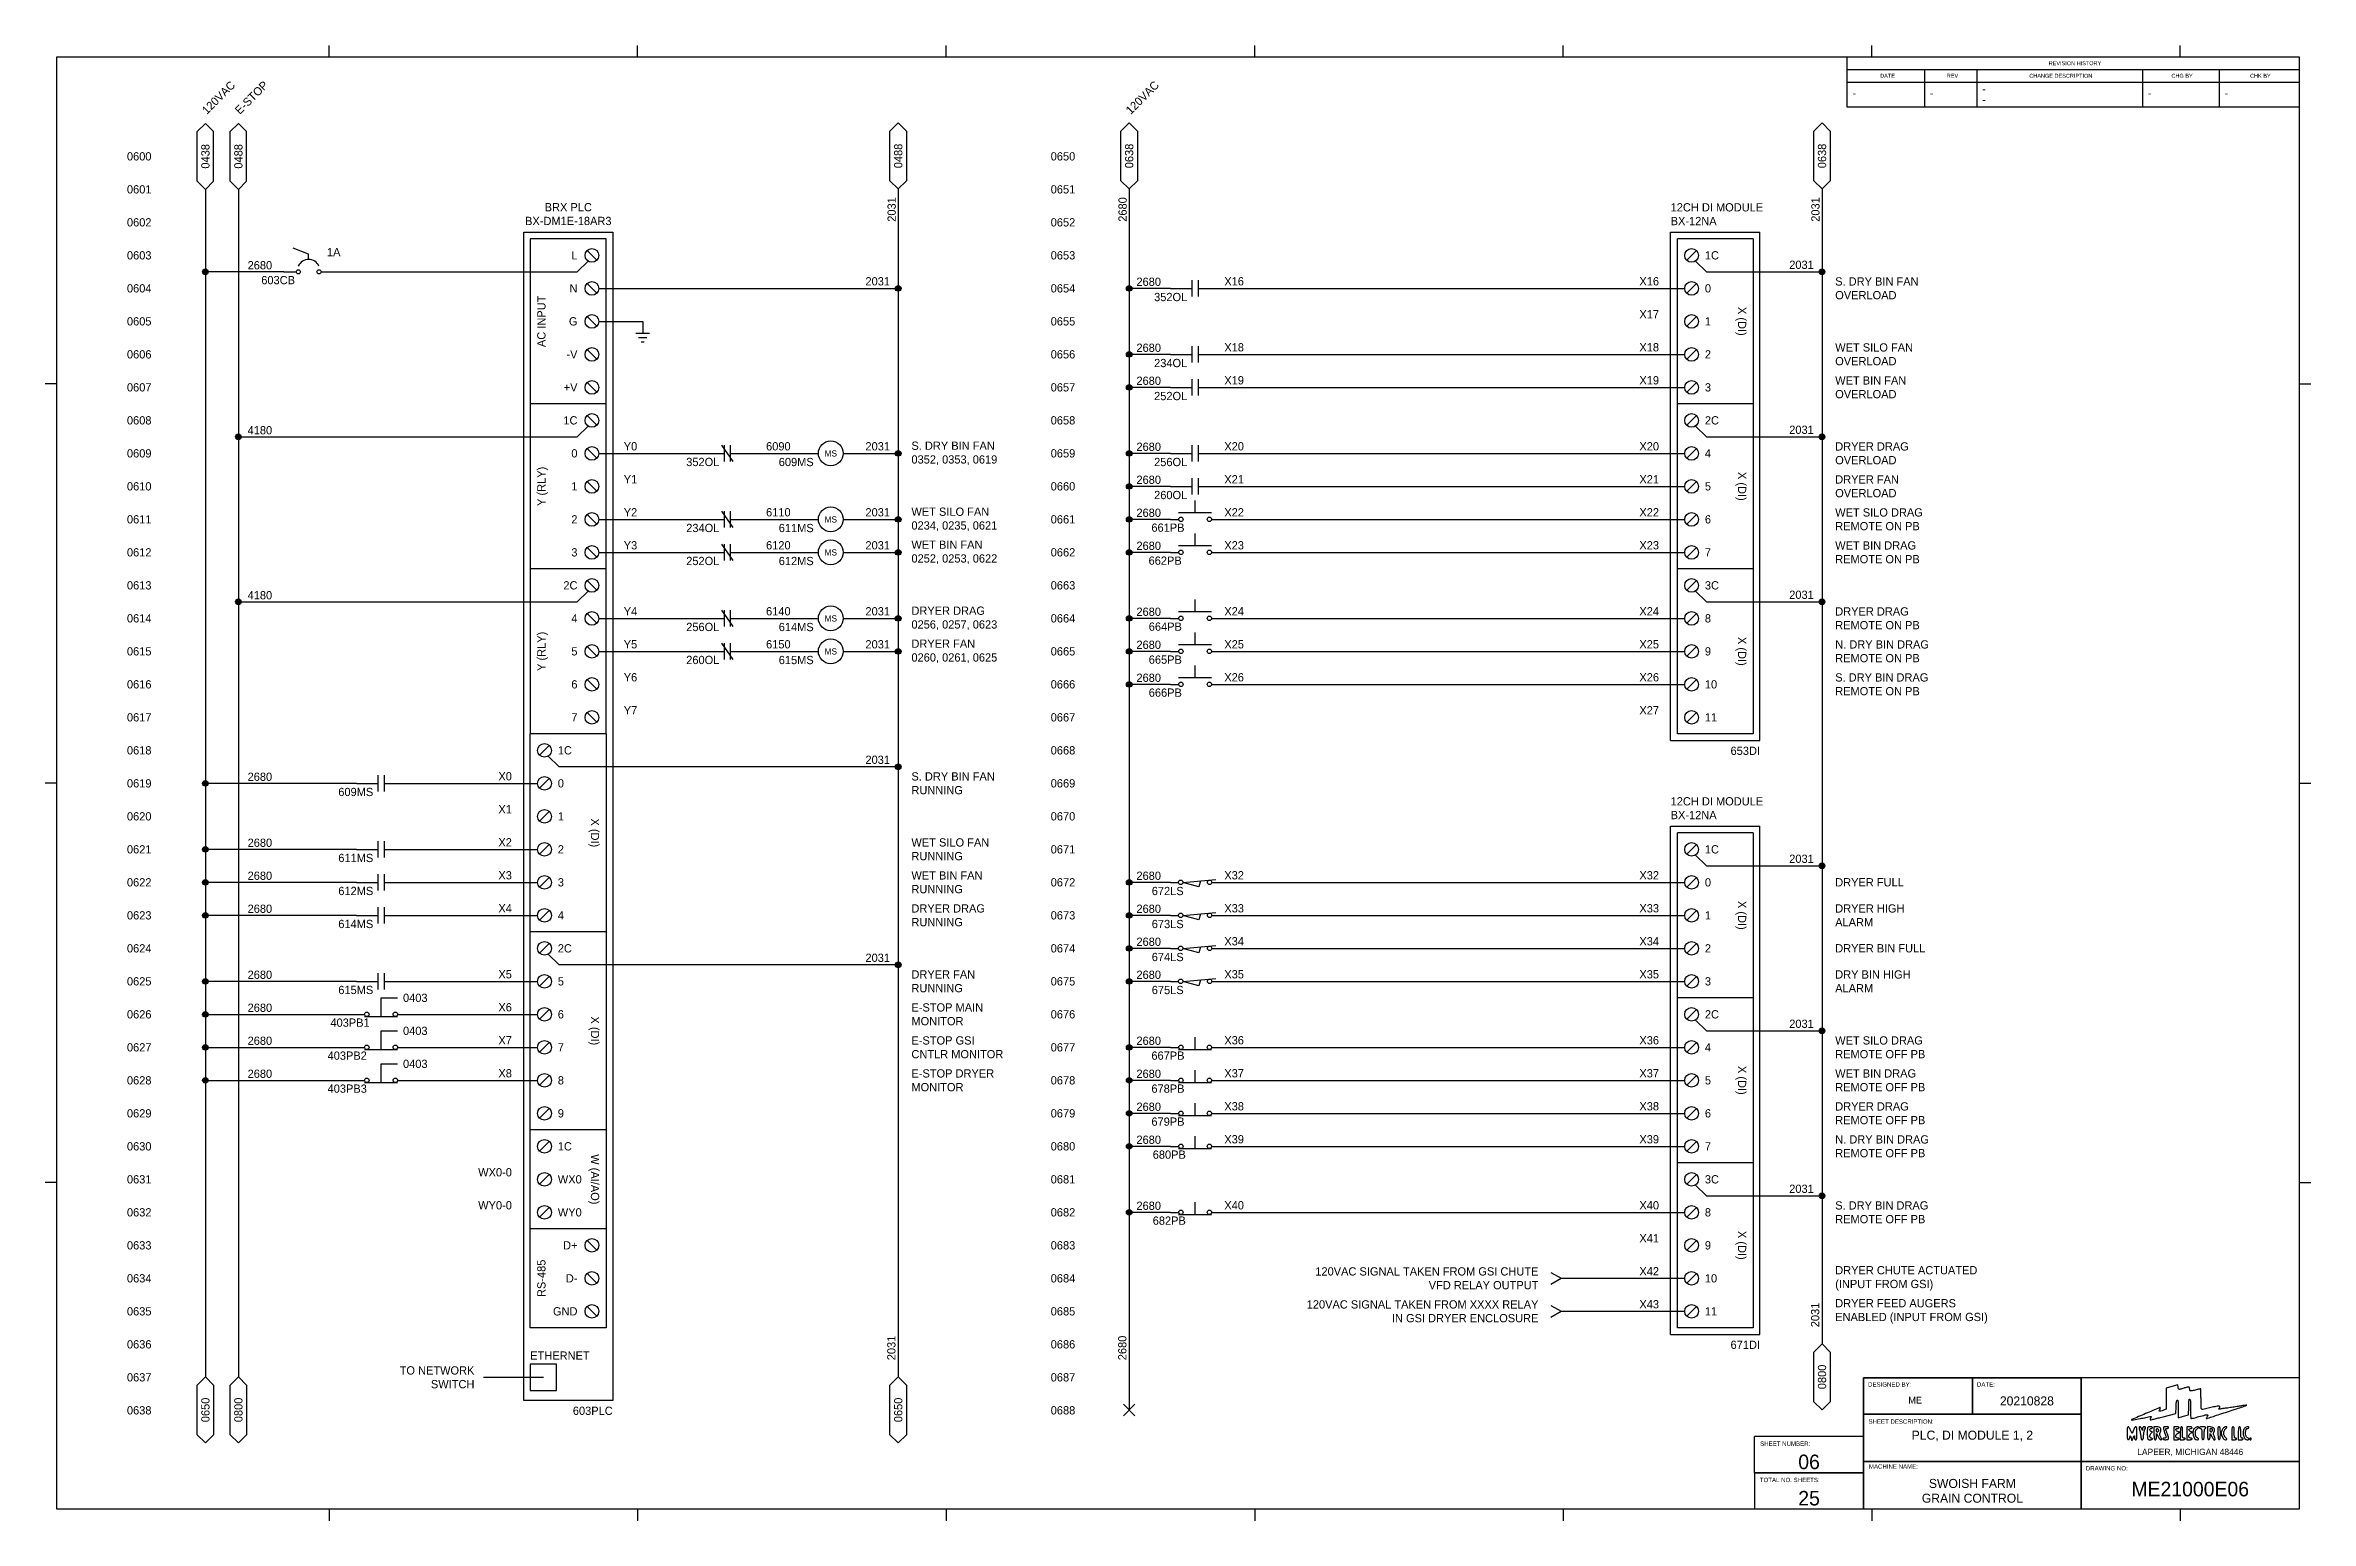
# Model space of a CAD drawing. Header units: inches. Extents: x -0.2 to 34.2, y -0.2 to 22.2.
import ezdxf
from ezdxf.enums import TextEntityAlignment as Align

# ---------------------------------------------------------------- set-up
doc = ezdxf.new("R2010")
doc.units = ezdxf.units.IN
doc.header["$MEASUREMENT"] = 0
for name, color, linetype in [('ATTRIBUTE', 3, 'Continuous'), ('ATTRIBUTES', 1, 'Continuous'), ('GRAPHIC', 2, 'Continuous'), ('TITLE BLOCK', 8, 'Continuous')]:
    doc.layers.add(name, color=color, linetype=linetype)
doc.styles.add('Text Style48', font='arial.ttf')
doc.styles.add('Title Block', font='arial.ttf')

msp = doc.modelspace()

# ---------------------------------------------------------------- texts
for s, p in [('120VAC', (2.449, 21.387)), ('E-STOP', (2.949, 21.387)), ('120VAC', (16.449, 21.387))]:
    msp.add_text(s, height=0.125, rotation=45).set_placement(p, align=Align.MIDDLE)
for s, p in [('2031', (12.75, 19.877)), ('2680', (16.25, 19.877)), ('2031', (26.75, 19.877))]:
    msp.add_text(s, height=0.125, rotation=90).set_placement(p, align=Align.BOTTOM_RIGHT)
for s, p in [('2680', (2.89, 18.746)), ('2680', (16.36, 18.496)), ('X16', (17.692, 18.503)), ('2680', (16.36, 17.496)), ('X18', (17.692, 17.503)), ('X19', (17.692, 17.003)), ('2680', (16.36, 16.996)), ('4180', (2.89, 16.246)), ('Y0', (8.59, 16.003)), ('2680', (16.36, 15.996)), ('X20', (17.692, 16.003)), ('Y1', (8.59, 15.503)), ('2680', (16.36, 15.496)), ('X21', (17.692, 15.503)), ('Y2', (8.59, 15.003)), ('2680', (16.36, 14.996)), ('X22', (17.692, 15.003)), ('Y3', (8.59, 14.503)), ('2680', (16.36, 14.496)), ('X23', (17.692, 14.503)), ('4180', (2.89, 13.746)), ('Y4', (8.59, 13.503)), ('2680', (16.36, 13.496)), ('X24', (17.692, 13.503)), ('Y5', (8.59, 13.003)), ('2680', (16.36, 12.996)), ('X25', (17.692, 13.003)), ('Y6', (8.59, 12.503)), ('2680', (16.36, 12.496)), ('X26', (17.692, 12.503)), ('Y7', (8.59, 12.003)), ('2680', (2.89, 10.996)), ('2680', (2.89, 9.996)), ('2680', (2.89, 9.496)), ('2680', (16.36, 9.496)), ('X32', (17.692, 9.503)), ('2680', (2.89, 8.996)), ('2680', (16.36, 8.996)), ('X33', (17.692, 9.003)), ('2680', (16.36, 8.496)), ('X34', (17.692, 8.503)), ('2680', (2.89, 7.996)), ('2680', (16.36, 7.996)), ('X35', (17.692, 8.003)), ('2680', (2.89, 7.496)), ('2680', (2.89, 6.996)), ('2680', (16.36, 6.996)), ('X36', (17.692, 7.003)), ('2680', (2.89, 6.496)), ('2680', (16.36, 6.496)), ('X37', (17.692, 6.503)), ('2680', (16.36, 5.996)), ('X38', (17.692, 6.003)), ('2680', (16.36, 5.496)), ('X39', (17.692, 5.503)), ('2680', (16.36, 4.496)), ('X40', (17.692, 4.503))]:
    msp.add_text(s, height=0.125).set_placement(p, align=Align.BOTTOM_LEFT)
for s, p in [('2031', (26.625, 18.753)), ('2031', (12.625, 18.503)), ('X16', (24.28, 18.503)), ('X17', (24.28, 18.003)), ('X18', (24.28, 17.503)), ('X19', (24.28, 17.003)), ('6090', (11.119, 16.003)), ('2031', (12.625, 16.003)), ('X20', (24.28, 16.003)), ('2031', (26.625, 16.253)), ('X21', (24.28, 15.503)), ('6110', (11.119, 15.003)), ('2031', (12.625, 15.003)), ('X22', (24.28, 15.003)), ('6120', (11.119, 14.503)), ('2031', (12.625, 14.503)), ('X23', (24.28, 14.503)), ('2031', (26.625, 13.753)), ('6140', (11.119, 13.503)), ('2031', (12.625, 13.503)), ('X24', (24.28, 13.503)), ('6150', (11.119, 13.003)), ('2031', (12.625, 13.003)), ('X25', (24.28, 13.003)), ('X26', (24.28, 12.503)), ('X27', (24.28, 12.003)), ('2031', (12.625, 11.253)), ('X0', (6.895, 11.003)), ('X1', (6.895, 10.503)), ('X2', (6.895, 10.003)), ('X3', (6.895, 9.503)), ('X32', (24.28, 9.503)), ('2031', (26.625, 9.753)), ('X4', (6.895, 9.003)), ('X33', (24.28, 9.003)), ('X34', (24.28, 8.503)), ('2031', (12.625, 8.253)), ('X5', (6.895, 8.003)), ('X35', (24.28, 8.003)), ('X6', (6.895, 7.503)), ('2031', (26.625, 7.253)), ('X7', (6.895, 7.003)), ('X36', (24.28, 7.003)), ('X8', (6.895, 6.503)), ('X37', (24.28, 6.503)), ('X38', (24.28, 6.003)), ('X39', (24.28, 5.503)), ('WX0-0', (6.895, 5.003)), ('2031', (26.625, 4.753)), ('WY0-0', (6.895, 4.503)), ('X40', (24.28, 4.503)), ('X41', (24.28, 4.003)), ('X42', (24.28, 3.503)), ('X43', (24.28, 3.003))]:
    msp.add_text(s, height=0.125).set_placement(p, align=Align.BOTTOM_RIGHT)
for p in [(5.245, 7.746), (5.245, 7.246), (5.245, 6.746)]:
    msp.add_text('0403', height=0.125).set_placement(p, align=Align.MIDDLE_LEFT)
for s, p in [('2031', (26.646, 3.127)), ('2031', (12.646, 2.627)), ('2680', (16.146, 2.627))]:
    msp.add_text(s, height=0.125, rotation=90).set_placement(p, align=Align.MIDDLE_RIGHT)
at = {"char_height": 0.125}
for s, insert, width, attachment_point in [('S. DRY BIN FAN\\POVERLOAD', (26.95, 18.496), 2.27591, 4), ('WET SILO FAN\\POVERLOAD', (26.95, 17.496), 2.27591, 4), ('WET BIN FAN\\POVERLOAD', (26.95, 16.996), 2.27591, 4), ('S. DRY BIN FAN\\P0352, 0353, 0619', (12.95, 15.996), 2.27591, 4), ('DRYER DRAG\\POVERLOAD', (26.95, 15.996), 2.27591, 4), ('DRYER FAN\\POVERLOAD', (26.95, 15.496), 2.27591, 4), ('WET SILO FAN\\P0234, 0235, 0621', (12.95, 14.996), 2.27591, 4), ('WET SILO DRAG\\PREMOTE ON PB', (26.95, 14.996), 2.27591, 4), ('WET BIN FAN\\P0252, 0253, 0622', (12.95, 14.496), 2.27591, 4), ('WET BIN DRAG\\PREMOTE ON PB', (26.95, 14.496), 2.27591, 4), ('DRYER DRAG\\P0256, 0257, 0623', (12.95, 13.496), 2.27591, 4), ('DRYER DRAG\\PREMOTE ON PB', (26.95, 13.496), 2.27591, 4), ('DRYER FAN\\P0260, 0261, 0625', (12.95, 12.996), 2.27591, 4), ('N. DRY BIN DRAG\\PREMOTE ON PB', (26.95, 12.996), 2.27591, 4), ('S. DRY BIN DRAG\\PREMOTE ON PB', (26.95, 12.496), 2.27591, 4), ('S. DRY BIN FAN\\PRUNNING', (12.95, 10.996), 2.27591, 4), ('WET SILO FAN\\PRUNNING', (12.95, 9.996), 2.27591, 4), ('WET BIN FAN\\PRUNNING', (12.95, 9.496), 2.27591, 4), ('DRYER FULL', (26.95, 9.496), 2.27591, 4), ('DRYER DRAG\\PRUNNING', (12.95, 8.996), 2.27591, 4), ('DRYER HIGH\\PALARM', (26.95, 8.996), 2.27591, 4), ('DRYER BIN FULL', (26.95, 8.496), 2.27591, 4), ('DRYER FAN\\PRUNNING', (12.95, 7.996), 2.27591, 4), ('DRY BIN HIGH\\PALARM', (26.95, 7.996), 2.27591, 4), ('E-STOP MAIN\\PMONITOR', (12.95, 7.496), 2.27591, 4), ('E-STOP GSI\\PCNTLR MONITOR', (12.95, 6.996), 2.27591, 4), ('WET SILO DRAG\\PREMOTE OFF PB', (26.95, 6.996), 2.27591, 4), ('E-STOP DRYER\\PMONITOR', (12.95, 6.496), 2.27591, 4), ('WET BIN DRAG\\PREMOTE OFF PB', (26.95, 6.496), 2.27591, 4), ('DRYER DRAG\\PREMOTE OFF PB', (26.95, 5.996), 2.27591, 4), ('N. DRY BIN DRAG\\PREMOTE OFF PB', (26.95, 5.496), 2.27591, 4), ('S. DRY BIN DRAG \\PREMOTE OFF PB', (26.95, 4.496), 2.27591, 4), ('120VAC SIGNAL TAKEN FROM GSI CHUTE VFD RELAY OUTPUT', (22.452, 3.496), 3.54449, 6), ('DRYER CHUTE ACTUATED\\P(INPUT FROM GSI)', (26.95, 3.496), 3.60635, 4), ('120VAC SIGNAL TAKEN FROM XXXX RELAY IN GSI DRYER ENCLOSURE', (22.452, 2.996), 3.54449, 6), ('DRYER FEED AUGERS\\PENABLED (INPUT FROM GSI)', (26.95, 2.996), 3.60635, 4), ('TO NETWORK\\PSWITCH', (6.327, 1.996), 2.27591, 6)]:
    msp.add_mtext(s, dxfattribs=dict(at, insert=insert, width=width, attachment_point=attachment_point))

# ---------------------------------------------------------------- blocks, each defined once
blk = doc.blocks.new('*U3')
at = {"color": 4}
for s, p in [('0600', (1.247, -1.506)), ('0650', (15.247, -1.506)), ('0601', (1.247, -2.006)), ('0651', (15.247, -2.006)), ('0602', (1.247, -2.506)), ('0652', (15.247, -2.506)), ('0603', (1.247, -3.006)), ('0653', (15.247, -3.006)), ('0604', (1.247, -3.506)), ('0654', (15.247, -3.506)), ('0605', (1.247, -4.006)), ('0655', (15.247, -4.006)), ('0606', (1.247, -4.506)), ('0656', (15.247, -4.506)), ('0607', (1.247, -5.006)), ('0657', (15.247, -5.006)), ('0608', (1.247, -5.506)), ('0658', (15.247, -5.506)), ('0609', (1.247, -6.006)), ('0659', (15.247, -6.006)), ('0610', (1.247, -6.506)), ('0660', (15.247, -6.506)), ('0611', (1.247, -7.006)), ('0661', (15.247, -7.006)), ('0612', (1.247, -7.506)), ('0662', (15.247, -7.506)), ('0613', (1.247, -8.006)), ('0663', (15.247, -8.006)), ('0614', (1.247, -8.506)), ('0664', (15.247, -8.506)), ('0615', (1.247, -9.006)), ('0665', (15.247, -9.006)), ('0616', (1.247, -9.506)), ('0666', (15.247, -9.506)), ('0617', (1.247, -10.006)), ('0667', (15.247, -10.006)), ('0618', (1.247, -10.506)), ('0668', (15.247, -10.506)), ('0619', (1.247, -11.006)), ('0669', (15.247, -11.006)), ('0620', (1.247, -11.506)), ('0670', (15.247, -11.506)), ('0621', (1.247, -12.006)), ('0671', (15.247, -12.006)), ('0622', (1.247, -12.506)), ('0672', (15.247, -12.506)), ('0623', (1.247, -13.006)), ('0673', (15.247, -13.006)), ('0624', (1.247, -13.506)), ('0674', (15.247, -13.506)), ('0625', (1.247, -14.006)), ('0675', (15.247, -14.006)), ('0626', (1.247, -14.506)), ('0676', (15.247, -14.506)), ('0627', (1.247, -15.006)), ('0677', (15.247, -15.006)), ('0628', (1.247, -15.506)), ('0678', (15.247, -15.506)), ('0629', (1.247, -16.006)), ('0679', (15.247, -16.006)), ('0630', (1.247, -16.506)), ('0680', (15.247, -16.506)), ('0631', (1.247, -17.006)), ('0681', (15.247, -17.006)), ('0632', (1.247, -17.506)), ('0682', (15.247, -17.506)), ('0633', (1.247, -18.006)), ('0683', (15.247, -18.006)), ('0634', (1.247, -18.506)), ('0684', (15.247, -18.506)), ('0635', (1.247, -19.006)), ('0685', (15.247, -19.006)), ('0636', (1.247, -19.506)), ('0686', (15.247, -19.506)), ('0637', (1.247, -20.006)), ('0687', (15.247, -20.006)), ('0638', (1.247, -20.506)), ('0688', (15.247, -20.506))]:
    blk.add_text(s, height=0.125, dxfattribs=at).set_placement(p, align=Align.MIDDLE_CENTER)
blk = doc.blocks.new('*U16')
for points in [[(32.054, -20.144), (31.965, -20.168), (31.965, -20.327), (31.965, -20.486), (31.923, -20.504, -0.011575), (31.883, -20.519, -0.123232), (31.867, -20.521, -0.429207), (31.861, -20.514, -0.075017), (31.868, -20.496, 0.016852), (31.873, -20.486, 0.025956), (31.876, -20.477, 0.023649), (31.878, -20.469, 0.279589), (31.877, -20.467, 0.284075), (31.868, -20.465, 0.000271), (31.655, -20.556, 0.000261), (31.442, -20.646, 0.53109), (31.441, -20.652, 0.246522), (31.448, -20.654, 0.00061), (31.546, -20.636, 0.004193), (31.64, -20.618, 0.007465), (31.717, -20.601, -0.015975), (31.734, -20.598, -0.282061), (31.739, -20.6, -0.273563), (31.739, -20.605, -0.015249), (31.732, -20.62, 0.017165), (31.727, -20.631, 0.026009), (31.723, -20.64, 0.023795), (31.721, -20.647, 0.264845), (31.722, -20.65, 0.252928), (31.726, -20.651, 0.000628), (31.781, -20.638, 0.003645), (31.845, -20.622, 0.002235), (31.919, -20.603), (32.112, -20.552), (32.115, -20.455, -0.010367), (32.118, -20.412, -0.026178), (32.122, -20.381, -0.031698), (32.127, -20.36, -0.239908), (32.134, -20.352, -0.419857), (32.142, -20.356, -0.045779), (32.146, -20.378, -0.024307), (32.149, -20.416, -0.005069), (32.15, -20.483), (32.15, -20.618), (32.226, -20.596), (32.303, -20.575), (32.307, -20.456, -0.006157), (32.312, -20.343, -0.658537), (32.322, -20.339, -0.186335), (32.333, -20.365, -0.005262), (32.334, -20.485, 0.005914), (32.335, -20.541, 0.009837), (32.337, -20.589, 0.003836), (32.34, -20.629, 0.391449), (32.343, -20.632, 0.061218), (32.35, -20.631, 0.00131), (32.382, -20.623, 0.002999), (32.42, -20.613, 0.002016), (32.463, -20.601, -0.003186), (32.559, -20.576, -0.067949), (32.588, -20.572, -0.478278), (32.595, -20.581, -0.088254), (32.586, -20.603, 0.012281), (32.576, -20.619, 0.091596), (32.573, -20.627, 0.398502), (32.575, -20.63, 0.138134), (32.581, -20.63, -0.003563), (32.594, -20.626, -0.00004), (32.681, -20.598, -0.000124), (32.78, -20.565, -0.000081), (32.896, -20.527, 0.001179), (33.01, -20.49, 0.001986), (33.105, -20.458, 0.000178), (33.19, -20.429, 0.555583), (33.19, -20.428, 0.236023), (33.187, -20.427, 0.000327), (33.126, -20.435, 0.002563), (33.057, -20.446, 0.001565), (32.976, -20.459, -0.003318), (32.894, -20.471, -0.005578), (32.826, -20.48, -0.001265), (32.767, -20.488, -0.449485), (32.764, -20.485, -0.11724), (32.765, -20.481, -0.028143), (32.768, -20.475, -0.027379), (32.773, -20.469, -0.024139), (32.779, -20.463, 0.467866), (32.777, -20.449, 0.180834), (32.756, -20.443, 0.025752), (32.684, -20.455, 0.002782), (32.521, -20.491, -0.190393), (32.506, -20.489, -0.219476), (32.497, -20.476, -0.042404), (32.494, -20.444, -0.002122), (32.494, -20.337, 0.001799), (32.493, -20.276, 0.003005), (32.493, -20.224, 0.000364), (32.492, -20.179, 0.422075), (32.491, -20.178, 0.051145), (32.488, -20.178, 0.000352), (32.469, -20.183, 0.00137), (32.446, -20.189, 0.000875), (32.42, -20.196, -0.007336), (32.36, -20.211, -0.089549), (32.337, -20.212, -0.269745), (32.326, -20.204, -0.098452), (32.322, -20.184, 0.096414), (32.318, -20.163, 0.269666), (32.307, -20.155, 0.097854), (32.284, -20.156, 0.009273), (32.231, -20.171, -0.006091), (32.178, -20.187, -0.11754), (32.161, -20.187, -0.279731), (32.152, -20.179, -0.043108), (32.147, -20.155), (32.144, -20.12)], [(31.376, -20.853, 0.007316), (31.376, -20.903, 0.03703), (31.379, -20.931, 0.08138), (31.385, -20.946, 0.273713), (31.393, -20.951, 0.168316), (31.4, -20.949, 0.08124), (31.407, -20.942, 0.064959), (31.412, -20.931, 0.046944), (31.415, -20.918, -0.004779), (31.419, -20.895, -0.516008), (31.421, -20.894, -0.198593), (31.424, -20.897, -0.002061), (31.433, -20.927), (31.446, -20.97), (31.465, -20.927, -0.002235), (31.478, -20.897, -0.18041), (31.482, -20.894, -0.528171), (31.484, -20.895, -0.006158), (31.485, -20.918, 0.041084), (31.487, -20.932, 0.082191), (31.491, -20.943, 0.115162), (31.497, -20.949, 0.148642), (31.505, -20.951, 0.258593), (31.514, -20.946, 0.093584), (31.519, -20.932, 0.039364), (31.522, -20.905, 0.006994), (31.523, -20.853, 0.013793), (31.521, -20.779, 0.202366), (31.51, -20.756, 0.473475), (31.494, -20.759, 0.029852), (31.47, -20.807), (31.448, -20.859), (31.425, -20.807, 0.025807), (31.401, -20.761, 0.482182), (31.387, -20.759, 0.196031), (31.377, -20.78, 0.011101)], [(31.567, -20.819, -0.011228), (31.574, -20.847, -0.010219), (31.579, -20.875, -0.010287), (31.583, -20.9, -0.032245), (31.584, -20.918, 0.039687), (31.586, -20.932, 0.085127), (31.589, -20.943, 0.122098), (31.595, -20.949, 0.146572), (31.603, -20.951, 0.173501), (31.611, -20.948, 0.129272), (31.617, -20.94, 0.071071), (31.62, -20.926, 0.021401), (31.621, -20.904, -0.029143), (31.623, -20.882, -0.015863), (31.627, -20.855, -0.015759), (31.632, -20.828, -0.024047), (31.639, -20.806, 0.006971), (31.65, -20.774, 0.108397), (31.651, -20.762, 0.306008), (31.646, -20.757, 0.065683), (31.633, -20.755, 0.079521), (31.622, -20.757, 0.130985), (31.615, -20.762, 0.118265), (31.61, -20.77, 0.05793), (31.608, -20.783), (31.607, -20.81), (31.594, -20.783, 0.041935), (31.588, -20.772, 0.047128), (31.58, -20.763, 0.052891), (31.572, -20.757, 0.139403), (31.565, -20.755, 0.270303), (31.559, -20.759, 0.136249), (31.557, -20.768, 0.049563), (31.559, -20.786, 0.008812)], [(31.681, -20.795, 0.020019), (31.679, -20.815, 0.008766), (31.679, -20.841, 0.008659), (31.679, -20.868, 0.011456), (31.681, -20.894, 0.012553), (31.684, -20.929, 0.119947), (31.69, -20.943, 0.198295), (31.7, -20.95, 0.045204), (31.721, -20.951, 0.032751), (31.735, -20.951, 0.050337), (31.746, -20.948, 0.065043), (31.754, -20.944, 0.249719), (31.757, -20.939, 0.148195), (31.755, -20.934, 0.098894), (31.751, -20.93, 0.082425), (31.745, -20.928, 0.064853), (31.738, -20.927, -0.299278), (31.724, -20.918, -0.111821), (31.72, -20.894, -0.087579), (31.726, -20.866, -0.134363), (31.741, -20.846, 0.005777), (31.755, -20.835, 0.22845), (31.757, -20.832, 0.395521), (31.755, -20.83, 0.011517), (31.741, -20.829, -0.224035), (31.726, -20.822, -0.153467), (31.72, -20.804, -0.166632), (31.724, -20.787, -0.247969), (31.738, -20.779, 0.064853), (31.745, -20.779, 0.082425), (31.751, -20.776, 0.098894), (31.755, -20.772, 0.148195), (31.757, -20.767, 0.249255), (31.754, -20.762, 0.065248), (31.746, -20.758, 0.050468), (31.735, -20.756, 0.032852), (31.721, -20.755, 0.039619), (31.701, -20.756, 0.15851), (31.691, -20.762, 0.139501), (31.685, -20.773, 0.028245)], [(31.781, -20.853, 0.006994), (31.782, -20.905, 0.039364), (31.785, -20.932, 0.093584), (31.79, -20.946, 0.258593), (31.8, -20.951, 0.171382), (31.808, -20.949, 0.12597), (31.814, -20.941, 0.071752), (31.817, -20.927, 0.023085), (31.819, -20.905), (31.819, -20.859), (31.843, -20.905, 0.029092), (31.854, -20.923, 0.036571), (31.866, -20.938, 0.03977), (31.877, -20.948, 0.167418), (31.886, -20.951, 0.107056), (31.895, -20.95, 0.307114), (31.898, -20.945, 0.098199), (31.895, -20.935, 0.009507), (31.884, -20.912, -0.028488), (31.874, -20.89, -0.074064), (31.87, -20.872, -0.074591), (31.872, -20.855, -0.029202), (31.879, -20.832, 0.067378), (31.886, -20.797, 0.179306), (31.879, -20.774, 0.173835), (31.859, -20.759, 0.062714), (31.823, -20.755), (31.781, -20.755)], [(31.849, -20.81, -0.063462), (31.848, -20.819, -0.063483), (31.844, -20.828, -0.069477), (31.839, -20.834, -0.116646), (31.833, -20.838, -0.186684), (31.827, -20.838, -0.16323), (31.822, -20.833, -0.092267), (31.819, -20.824, -0.034783), (31.818, -20.81, -0.034783), (31.819, -20.797, -0.092267), (31.822, -20.787, -0.16323), (31.827, -20.783, -0.186684), (31.833, -20.783, -0.116646), (31.839, -20.786, -0.069477), (31.844, -20.793, -0.063483), (31.848, -20.801, -0.063462)], [(31.924, -20.764, 0.185345), (31.923, -20.771, 0.012116), (31.927, -20.791, 0.016298), (31.933, -20.814, 0.011366), (31.942, -20.841, -0.004936), (31.961, -20.896, -0.082876), (31.964, -20.915, -0.305016), (31.958, -20.924, -0.093948), (31.941, -20.927, 0.048028), (31.931, -20.928, 0.068025), (31.923, -20.93, 0.088204), (31.918, -20.934, 0.191087), (31.916, -20.939, 0.277684), (31.919, -20.944, 0.052312), (31.929, -20.948, 0.042582), (31.943, -20.951, 0.027026), (31.959, -20.951, 0.060806), (31.989, -20.948, 0.293992), (32, -20.936, 0.120504), (31.999, -20.912, 0.008947), (31.978, -20.849, -0.003873), (31.963, -20.803, -0.079133), (31.961, -20.788, -0.31512), (31.965, -20.782, -0.087652), (31.978, -20.779, 0.04941), (31.988, -20.779, 0.069405), (31.995, -20.776, 0.089576), (32, -20.772, 0.186826), (32.002, -20.767, 0.359992), (31.995, -20.758, 0.038107), (31.966, -20.755, 0.037892), (31.937, -20.756, 0.229395)], [(32.082, -20.853), (32.082, -20.951), (32.122, -20.951, 0.029145), (32.137, -20.951, 0.045523), (32.15, -20.948, 0.057272), (32.159, -20.944, 0.26699), (32.162, -20.939, 0.191087), (32.16, -20.934, 0.088204), (32.155, -20.93, 0.068025), (32.147, -20.928, 0.048028), (32.137, -20.927, -0.22988), (32.119, -20.918, -0.177271), (32.112, -20.897, -0.131929), (32.12, -20.87, -0.130712), (32.14, -20.852), (32.167, -20.837), (32.14, -20.827, -0.104724), (32.121, -20.815, -0.188258), (32.113, -20.799, -0.257133), (32.12, -20.785, -0.155961), (32.137, -20.779, 0.048028), (32.147, -20.779, 0.068025), (32.155, -20.776, 0.088204), (32.16, -20.772, 0.191087), (32.162, -20.767, 0.266956), (32.159, -20.762, 0.057262), (32.15, -20.758, 0.04552), (32.137, -20.756, 0.029145), (32.122, -20.755), (32.082, -20.755)], [(32.18, -20.853), (32.18, -20.951), (32.213, -20.951, 0.034237), (32.227, -20.951, 0.039166), (32.239, -20.948, 0.042873), (32.249, -20.944, 0.138974), (32.254, -20.939, 0.21303), (32.255, -20.935, 0.177792), (32.252, -20.93, 0.099774), (32.245, -20.928, 0.045834), (32.235, -20.927, -0.117317), (32.221, -20.923, -0.215978), (32.214, -20.914, -0.069512), (32.211, -20.894, -0.005651), (32.213, -20.841, 0.00763), (32.215, -20.795, 0.04558), (32.213, -20.772, 0.116497), (32.208, -20.759, 0.240237), (32.199, -20.755, 0.258373), (32.19, -20.76, 0.093426), (32.184, -20.774, 0.039346), (32.181, -20.802, 0.006998)], [(32.279, -20.853), (32.279, -20.951), (32.319, -20.951, 0.029145), (32.334, -20.951, 0.045523), (32.347, -20.948, 0.057272), (32.356, -20.944, 0.26699), (32.359, -20.939, 0.191087), (32.357, -20.934, 0.088204), (32.351, -20.93, 0.068025), (32.343, -20.928, 0.048028), (32.334, -20.927, -0.22988), (32.316, -20.918, -0.177271), (32.309, -20.897, -0.131929), (32.317, -20.87, -0.130712), (32.337, -20.852), (32.364, -20.837), (32.337, -20.827, -0.073774), (32.317, -20.817, -0.21909), (32.31, -20.804, -0.256412), (32.316, -20.791, -0.092814), (32.334, -20.783, 0.062734), (32.355, -20.775, 0.412254), (32.357, -20.765, 0.231771), (32.346, -20.757, 0.040045), (32.319, -20.755), (32.279, -20.755)], [(32.395, -20.779, 0.157965), (32.373, -20.824, 0.093693), (32.375, -20.883, 0.104867), (32.397, -20.933, 0.238867), (32.433, -20.951, 0.067597), (32.45, -20.949, 0.342889), (32.456, -20.942, 0.213846), (32.451, -20.931, 0.037361), (32.432, -20.917, -0.080305), (32.421, -20.907, -0.081907), (32.413, -20.894, -0.063489), (32.409, -20.877, -0.027883), (32.408, -20.853, -0.027883), (32.409, -20.829, -0.063489), (32.413, -20.812, -0.081907), (32.421, -20.799, -0.080305), (32.432, -20.789, 0.025323), (32.442, -20.782, 0.03201), (32.45, -20.775, 0.033519), (32.455, -20.769, 0.163755), (32.457, -20.764, 0.339728), (32.451, -20.756, 0.126675), (32.435, -20.756, 0.075222), (32.414, -20.765, 0.060543)], [(32.469, -20.767, 0.148195), (32.471, -20.772, 0.098894), (32.475, -20.776, 0.082425), (32.481, -20.779, 0.064853), (32.488, -20.779, -0.241448), (32.497, -20.784, -0.103378), (32.502, -20.797, -0.044348), (32.505, -20.821, -0.008455), (32.506, -20.865, 0.008455), (32.507, -20.91, 0.044348), (32.51, -20.934, 0.103378), (32.515, -20.947, 0.241448), (32.524, -20.951, 0.241448), (32.533, -20.947, 0.103378), (32.539, -20.934, 0.044348), (32.542, -20.91, 0.008455), (32.543, -20.865, -0.01259), (32.544, -20.832, -0.022889), (32.546, -20.804, -0.020168), (32.55, -20.783, -0.350432), (32.555, -20.779, 0.099038), (32.56, -20.779, 0.097945), (32.564, -20.776, 0.097945), (32.566, -20.772, 0.099038), (32.567, -20.767, 0.295869), (32.564, -20.762, 0.04382), (32.553, -20.758, 0.037669), (32.537, -20.756, 0.023598), (32.518, -20.755, 0.023598), (32.499, -20.756, 0.037669), (32.484, -20.758, 0.04382), (32.472, -20.762, 0.295869)], [(32.592, -20.852, 0.00721), (32.593, -20.903, 0.036993), (32.596, -20.931, 0.081942), (32.601, -20.946, 0.273266), (32.61, -20.951, 0.189289), (32.618, -20.948, 0.095755), (32.624, -20.94, 0.061849), (32.629, -20.925, 0.026537), (32.631, -20.905), (32.635, -20.859), (32.659, -20.905, 0.032145), (32.682, -20.944, 0.245611), (32.7, -20.953, 0.484084), (32.708, -20.943, 0.042423), (32.696, -20.906, -0.020374), (32.687, -20.881, -0.065919), (32.684, -20.863, -0.085082), (32.685, -20.848, -0.050766), (32.692, -20.831, 0.105404), (32.7, -20.803, 0.180604), (32.694, -20.781, 0.147367), (32.672, -20.765, 0.064415), (32.637, -20.757), (32.592, -20.753)], [(32.664, -20.807, -0.041303), (32.661, -20.818, -0.056112), (32.657, -20.827, -0.069458), (32.652, -20.833, -0.193098), (32.647, -20.835, -0.193098), (32.642, -20.833, -0.069458), (32.637, -20.827, -0.056112), (32.633, -20.818, -0.041303), (32.631, -20.807, -0.04615), (32.63, -20.795, -0.12236), (32.633, -20.786, -0.161672), (32.639, -20.781, -0.100145), (32.647, -20.779, -0.100145), (32.656, -20.781, -0.161672), (32.662, -20.786, -0.12236), (32.664, -20.795, -0.04615)], [(32.75, -20.853, 0.008462), (32.752, -20.9, 0.032832), (32.756, -20.929, 0.057973), (32.762, -20.946, 0.291159), (32.77, -20.951, 0.293716), (32.778, -20.946, 0.065472), (32.783, -20.93, 0.03385), (32.786, -20.902, 0.007802), (32.787, -20.853, 0.006304), (32.786, -20.799, 0.045192), (32.783, -20.773, 0.124489), (32.777, -20.76, 0.220503), (32.766, -20.755, 0.218721), (32.756, -20.76, 0.136927), (32.75, -20.772, 0.046094), (32.748, -20.798, 0.005761)], [(32.843, -20.764, 0.094659), (32.828, -20.779, 0.041125), (32.814, -20.803, 0.040818), (32.804, -20.829, 0.069353), (32.801, -20.853, 0.081353), (32.806, -20.885, 0.058894), (32.822, -20.918, 0.062991), (32.842, -20.943, 0.192104), (32.863, -20.951, 0.039041), (32.881, -20.95, 0.371636), (32.885, -20.945, 0.182794), (32.882, -20.935, 0.013412), (32.862, -20.915, -0.061571), (32.853, -20.902, -0.039751), (32.845, -20.886, -0.039427), (32.84, -20.869, -0.055778), (32.838, -20.853, -0.055778), (32.84, -20.837, -0.039427), (32.845, -20.82, -0.039751), (32.853, -20.804, -0.061571), (32.862, -20.792, 0.01161), (32.872, -20.782, 0.016057), (32.88, -20.773, 0.012597), (32.886, -20.765, 0.157369), (32.887, -20.761, 0.356709), (32.883, -20.756, 0.068557), (32.871, -20.755, 0.056583), (32.855, -20.758, 0.072396)], [(32.961, -20.853), (32.961, -20.951), (32.997, -20.951, 0.031626), (33.012, -20.951, 0.048861), (33.023, -20.948, 0.06271), (33.032, -20.944, 0.254951), (33.034, -20.939, 0.148195), (33.033, -20.934, 0.098894), (33.029, -20.93, 0.082425), (33.023, -20.928, 0.064853), (33.016, -20.927, -0.241448), (33.007, -20.922, -0.103378), (33.001, -20.909, -0.044348), (32.998, -20.885, -0.008455), (32.997, -20.841, 0.008455), (32.997, -20.796, 0.044348), (32.994, -20.772, 0.103378), (32.988, -20.76, 0.241448), (32.979, -20.755, 0.258593), (32.97, -20.76, 0.093584), (32.964, -20.774, 0.039364), (32.961, -20.802, 0.006994)], [(33.059, -20.853), (33.059, -20.951), (33.096, -20.951, 0.031626), (33.11, -20.951, 0.048861), (33.122, -20.948, 0.06271), (33.13, -20.944, 0.254951), (33.133, -20.939, 0.148195), (33.131, -20.934, 0.098894), (33.127, -20.93, 0.082425), (33.121, -20.928, 0.064853), (33.114, -20.927, -0.241448), (33.105, -20.922, -0.103378), (33.099, -20.909, -0.044348), (33.096, -20.885, -0.008455), (33.096, -20.841, 0.008455), (33.095, -20.796, 0.044348), (33.092, -20.772, 0.103378), (33.086, -20.76, 0.241448), (33.077, -20.755, 0.258593), (33.068, -20.76, 0.093584), (33.063, -20.774, 0.039364), (33.06, -20.802, 0.006994)], [(33.152, -20.782, 0.126643), (33.134, -20.83, 0.08921), (33.138, -20.888, 0.103093), (33.16, -20.935, 0.231798), (33.195, -20.951, 0.067597), (33.212, -20.949, 0.342889), (33.218, -20.942, 0.213846), (33.213, -20.931, 0.037361), (33.194, -20.917, -0.194574), (33.173, -20.889, -0.074599), (33.169, -20.84, -0.083057), (33.179, -20.795, -0.305325), (33.201, -20.779, 0.070083), (33.208, -20.779, 0.085896), (33.214, -20.776, 0.100138), (33.217, -20.772, 0.138107), (33.219, -20.767, 0.324907), (33.211, -20.757, 0.134586), (33.192, -20.756, 0.087499), (33.169, -20.765, 0.097748)], [(33.231, -20.939, 0.099038), (33.232, -20.944, 0.097945), (33.234, -20.948, 0.097945), (33.238, -20.951, 0.099038), (33.243, -20.951, 0.099038), (33.248, -20.951, 0.097945), (33.252, -20.948, 0.097945), (33.255, -20.944, 0.099038), (33.255, -20.939, 0.099038), (33.255, -20.934, 0.097945), (33.252, -20.93, 0.097945), (33.248, -20.928, 0.099038), (33.243, -20.927, 0.099038), (33.238, -20.928, 0.097945), (33.234, -20.93, 0.097945), (33.232, -20.934, 0.099038)]]:
    blk.add_lwpolyline(points, format="xyb", close=True)
at = {"layer": 'TITLE BLOCK'}
for p, q in [((0, -22.002), (0, 0)), ((0, 0), (33.98, 0)), ((4.125, 0), (4.125, 0.176)), ((8.801, 0), (8.801, 0.176)), ((13.476, 0), (13.476, 0.176)), ((18.152, 0), (18.152, 0.176)), ((22.827, 0), (22.827, 0.176)), ((27.131, -0.763), (27.131, 0)), ((27.503, 0), (27.503, 0.176)), ((32.178, 0), (32.178, 0.176)), ((33.98, 0), (33.98, -22.002)), ((27.131, -0.19), (28.303, -0.19)), ((27.136, 0), (33.98, 0)), ((28.303, -0.19), (28.303, -0.38)), ((28.303, -0.19), (29.095, -0.19)), ((28.303, -0.19), (28.303, -0.38)), ((29.095, -0.19), (29.095, -0.38)), ((29.095, -0.19), (31.608, -0.19)), ((29.095, -0.19), (29.095, -0.38)), ((31.608, -0.19), (31.608, -0.38)), ((31.608, -0.19), (32.77, -0.19)), ((31.608, -0.19), (31.608, -0.38)), ((32.77, -0.19), (32.77, -0.38)), ((32.77, -0.19), (33.98, -0.19)), ((32.77, -0.19), (32.77, -0.38)), ((33.98, 0), (33.98, -0.763)), ((27.131, -0.38), (28.303, -0.38)), ((28.303, -0.38), (28.303, -0.763)), ((28.303, -0.38), (29.095, -0.38)), ((28.303, -0.38), (28.303, -0.763)), ((29.095, -0.38), (29.095, -0.763)), ((29.095, -0.38), (31.608, -0.38)), ((29.095, -0.38), (29.095, -0.763)), ((31.608, -0.38), (31.608, -0.763)), ((31.608, -0.38), (32.77, -0.38)), ((31.608, -0.38), (31.608, -0.763)), ((32.77, -0.38), (32.77, -0.763)), ((32.77, -0.38), (33.98, -0.38)), ((32.77, -0.38), (32.77, -0.763)), ((33.98, -0.763), (27.131, -0.763)), ((0, -4.951), (-0.176, -4.951)), ((33.98, -4.951), (34.156, -4.951)), ((0, -11.001), (-0.176, -11.001)), ((33.98, -11.001), (34.156, -11.001)), ((0, -17.052), (-0.176, -17.052)), ((33.98, -17.052), (34.156, -17.052)), ((33.98, -20.012), (30.68, -20.012)), ((27.379, -20.902), (25.729, -20.902)), ((25.729, -21.452), (25.729, -20.902)), ((25.729, -21.452), (25.729, -22.002)), ((33.98, -22.002), (0, -22.002)), ((4.125, -22.002), (4.125, -22.178)), ((8.801, -22.002), (8.801, -22.178)), ((13.476, -22.002), (13.476, -22.178)), ((18.152, -22.002), (18.152, -22.178)), ((22.827, -22.002), (22.827, -22.178)), ((27.503, -22.002), (27.503, -22.178)), ((32.178, -22.002), (32.178, -22.178))]:
    blk.add_line(p, q, dxfattribs=at)
at = {"layer": 'TITLE BLOCK', "linetype": 'Continuous', "lineweight": 35}
for p, q in [((27.379, -22.002), (27.379, -20.012)), ((27.379, -20.012), (30.68, -20.012)), ((29.029, -20.012), (29.029, -20.562)), ((30.68, -22.002), (30.68, -20.012)), ((27.379, -20.562), (30.68, -20.562)), ((27.379, -21.282), (30.68, -21.282)), ((30.68, -21.282), (33.98, -21.282)), ((25.729, -21.452), (27.379, -21.452))]:
    blk.add_line(p, q, dxfattribs=at)
blk.add_text('LAPEER, MICHIGAN 48446', height=0.09563).set_placement((32.33, -21.136), align=Align.MIDDLE_CENTER)
at = {"layer": 'ATTRIBUTE'}
for p in [(27.212, -0.61), (28.384, -0.61), (29.176, -0.546), (29.176, -0.71), (31.689, -0.61), (32.851, -0.61)]:
    blk.add_text('-', height=0.125, dxfattribs=at).set_placement(p)
blk.add_text('ME', height=0.1031, dxfattribs=at).set_placement((28.162, -20.352), align=Align.MIDDLE_CENTER)
for tag, height, p in [('DESDATE', 0.138, (29.855, -20.363)), ('DESCRIPTION1', 0.138, (29.029, -20.894)), ('SHEET', 0.22, (26.554, -21.287)), ('DESCRIPTION2', 0.138, (29.029, -21.117)), ('MACHNAME1', 0.138, (29.029, -21.614)), ('DRAWINGNUM', 0.22, (32.33, -21.7)), ('MACHNAME2', 0.138, (29.029, -21.837))]:
    blk.add_attdef(tag, text='', height=height, dxfattribs=at).set_placement(p, align=Align.MIDDLE)
blk.add_attdef('TOTAL', text='', height=0.22, dxfattribs=at).set_placement((26.554, -21.837), align=Align.MIDDLE_CENTER)
at = {"layer": 'TITLE BLOCK'}
for s, insert, char_height, attachment_point, style in [('DATE', (27.632, -0.315), 0.06, 7, 'Text Style48'), ('REV', (28.641, -0.315), 0.06, 7, 'Text Style48'), ('CHANGE DESCRIPTION', (29.892, -0.316), 0.06, 7, 'Text Style48'), ('REVISION HISTORY', (30.185, -0.126), 0.06, 7, 'Text Style48'), ('CHG BY', (32.046, -0.316), 0.06, 7, 'Text Style48'), ('CHK BY', (33.237, -0.316), 0.06, 7, 'Text Style48'), ('DESIGNED BY:', (27.448, -20.081), 0.06601, 1, 'Title Block'), ('DATE:', (29.098, -20.081), 0.066, 1, 'Title Block'), ('SHEET DESCRIPTION:', (27.454, -20.643), 0.06601, 1, 'Title Block'), ('SHEET NUMBER:', (25.813, -20.978), 0.06601, 1, 'Title Block'), ('TOTAL NO. SHEETS:', (25.808, -21.528), 0.06601, 1, 'Title Block'), ('MACHINE NAME:', (27.461, -21.324), 0.06601, 1, 'Title Block')]:
    blk.add_mtext(s, dxfattribs=dict(at, insert=insert, char_height=char_height, attachment_point=attachment_point, style=style))
at = {"layer": 'TITLE BLOCK', "insert": (30.748, -21.351), "char_height": 0.06601, "width": 0.63532, "attachment_point": 1, "style": 'Title Block'}
blk.add_mtext('DRAWING NO:', dxfattribs=at)
blk = doc.blocks.new('New Hex Ref')
at = {"color": 4}
for p, q in [((0, 0), (0.125, 0.125)), ((0.125, -0.125), (0, 0)), ((0.125, 0.125), (0.875, 0.125)), ((0.875, 0.125), (1, 0)), ((1, 0), (0.875, -0.125)), ((0.875, -0.125), (0.125, -0.125))]:
    blk.add_line(p, q, dxfattribs=at)
blk.add_attdef('LNXXXX', text='', height=0.125, dxfattribs=at).set_placement((0.5, 0), align=Align.MIDDLE_CENTER)
blk = doc.blocks.new('*U45')
at = {"color": 2}
for p, q in [((-1.039, 0.25), (-1.039, -2.25)), ((0.111, 0.25), (-1.039, 0.25)), ((0.111, -2.25), (0.111, 0.25)), ((0.111, -2.25), (-1.039, -2.25)), ((-1.039, -2.25), (-1.039, -4.75)), ((0.111, -2.25), (-1.039, -2.25)), ((0.111, -4.75), (0.111, -2.25)), ((0.111, -4.75), (-1.039, -4.75)), ((0.111, -4.75), (-1.039, -4.75)), ((-1.039, -4.75), (-1.039, -7.25)), ((0.111, -4.75), (-1.039, -4.75)), ((0.111, -7.25), (0.111, -4.75)), ((0.111, -7.25), (-1.039, -7.25)), ((-1.039, -10.25), (-1.039, -7.25)), ((0.111, -7.25), (-1.039, -7.25)), ((0.111, -7.25), (0.111, -10.25)), ((0.111, -10.25), (-1.039, -10.25)), ((-1.039, -13.25), (-1.039, -10.25)), ((0.111, -10.25), (-1.039, -10.25)), ((0.111, -10.25), (0.111, -13.25)), ((0.111, -13.25), (-1.039, -13.25)), ((0.111, -13.25), (-1.039, -13.25)), ((-1.039, -14.75), (-1.039, -13.25)), ((0.111, -13.25), (-1.039, -13.25)), ((0.111, -13.25), (0.111, -14.75)), ((0.111, -14.75), (-1.039, -14.75)), ((-1.039, -16.25), (-1.039, -14.75)), ((0.111, -14.75), (-1.039, -14.75)), ((0.111, -14.75), (0.111, -16.25)), ((0.111, -16.25), (-1.039, -16.25)), ((-1.039, -16.8), (-1.039, -17.2)), ((-0.639, -16.8), (-1.039, -16.8)), ((-0.639, -17.2), (-0.639, -16.8)), ((-1.039, -17.2), (-0.639, -17.2))]:
    blk.add_line(p, q, dxfattribs=at)
blk.add_lwpolyline([(-1.136, 0.351), (0.213, 0.351), (0.211, -17.351), (-1.138, -17.352)], close=True, dxfattribs=at)
at = {"layer": 'GRAPHIC'}
for p, q in [((-0.178, 0.074), (-0.03, -0.074)), ((-0.178, -0.426), (-0.03, -0.574)), ((-0.178, -0.926), (-0.03, -1.074)), ((-0.178, -1.426), (-0.03, -1.574)), ((-0.178, -1.926), (-0.03, -2.074)), ((-0.178, -2.426), (-0.03, -2.574)), ((-0.178, -2.926), (-0.03, -3.074)), ((-0.178, -3.426), (-0.03, -3.574)), ((-0.178, -3.926), (-0.03, -4.074)), ((-0.178, -4.426), (-0.03, -4.574)), ((-0.178, -4.926), (-0.03, -5.074)), ((-0.178, -5.426), (-0.03, -5.574)), ((-0.178, -5.926), (-0.03, -6.074)), ((-0.178, -6.426), (-0.03, -6.574)), ((-0.178, -6.926), (-0.03, -7.074)), ((-0.75, -7.426), (-0.897, -7.574)), ((-0.75, -7.926), (-0.897, -8.074)), ((-0.75, -8.426), (-0.897, -8.574)), ((-0.75, -8.926), (-0.897, -9.074)), ((-0.75, -9.426), (-0.897, -9.574)), ((-0.75, -9.926), (-0.897, -10.074)), ((-0.75, -10.426), (-0.897, -10.574)), ((-0.75, -10.926), (-0.897, -11.074)), ((-0.75, -11.426), (-0.897, -11.574)), ((-0.75, -11.926), (-0.897, -12.074)), ((-0.75, -12.426), (-0.897, -12.574)), ((-0.75, -12.926), (-0.897, -13.074)), ((-0.75, -13.426), (-0.897, -13.574)), ((-0.75, -13.926), (-0.897, -14.074)), ((-0.75, -14.426), (-0.897, -14.574)), ((-0.178, -14.926), (-0.03, -15.074)), ((-0.178, -15.426), (-0.03, -15.574)), ((-0.178, -15.926), (-0.03, -16.074))]:
    blk.add_line(p, q, dxfattribs=at)
for centre in [(-0.104, 0), (-0.104, -0.5), (-0.104, -1), (-0.104, -1.5), (-0.104, -2), (-0.104, -2.5), (-0.104, -3), (-0.104, -3.5), (-0.104, -4), (-0.104, -4.5), (-0.104, -5), (-0.104, -5.5), (-0.104, -6), (-0.104, -6.5), (-0.104, -7), (-0.823, -7.5), (-0.823, -8), (-0.823, -8.5), (-0.823, -9), (-0.823, -9.5), (-0.823, -10), (-0.823, -10.5), (-0.823, -11), (-0.823, -11.5), (-0.823, -12), (-0.823, -12.5), (-0.823, -13), (-0.823, -13.5), (-0.823, -14), (-0.823, -14.5), (-0.104, -15), (-0.104, -15.5), (-0.104, -16)]:
    blk.add_circle(centre, 0.104, dxfattribs=at)
at = {"color": 1, "insert": (-0.462, 0.457), "char_height": 0.125, "width": 3.7289, "attachment_point": 8}
blk.add_mtext('BRX PLC\\PBX-DM1E-18AR3', dxfattribs=at)
at = {"color": 1}
blk.add_attdef('REF', text='', height=0.125, dxfattribs=at).set_placement((0.211, -17.507), align=Align.MIDDLE_RIGHT)
at = {"layer": 'ATTRIBUTES'}
for s, p in [('L', (-0.323, 0)), ('N', (-0.323, -0.5)), ('G', (-0.323, -1)), ('-V', (-0.323, -1.5)), ('+V', (-0.323, -2)), ('1C', (-0.323, -2.5)), ('0', (-0.323, -3)), ('1', (-0.323, -3.5)), ('2', (-0.323, -4)), ('3', (-0.323, -4.5)), ('2C', (-0.323, -5)), ('4', (-0.323, -5.5)), ('5', (-0.323, -6)), ('6', (-0.323, -6.5)), ('7', (-0.323, -7)), ('D+', (-0.323, -15)), ('D-', (-0.323, -15.5)), ('GND', (-0.323, -16))]:
    blk.add_text(s, height=0.125, dxfattribs=at).set_placement(p, align=Align.MIDDLE_RIGHT)
for s, rotation, p in [('AC INPUT', 90, (-0.87, -1)), ('Y (RLY)', 90, (-0.87, -3.5)), ('Y (RLY)', 90, (-0.87, -6)), ('X (DI)', 270, (-0.057, -8.75)), ('X (DI)', 270, (-0.057, -11.75)), ('W (AI/AO)', 270, (-0.057, -14)), ('RS-485', 90, (-0.87, -15.5))]:
    blk.add_text(s, height=0.125, rotation=rotation, dxfattribs=at).set_placement(p, align=Align.MIDDLE_CENTER)
for s, p in [('1C', (-0.621, -7.5)), ('0', (-0.621, -8)), ('1', (-0.621, -8.5)), ('2', (-0.621, -9)), ('3', (-0.621, -9.5)), ('4', (-0.621, -10)), ('2C', (-0.621, -10.5)), ('5', (-0.621, -11)), ('6', (-0.621, -11.5)), ('7', (-0.621, -12)), ('8', (-0.621, -12.5)), ('9', (-0.621, -13)), ('1C', (-0.621, -13.5)), ('WX0', (-0.621, -14)), ('WY0', (-0.621, -14.5))]:
    blk.add_text(s, height=0.125, dxfattribs=at).set_placement(p, align=Align.MIDDLE_LEFT)
blk.add_text('ETHERNET', height=0.125, dxfattribs=at).set_placement((-1.039, -16.771), align=Align.BOTTOM_LEFT)
blk = doc.blocks.new('WIRE REFERENCE')
at = {"color": 4}
for p, q in [((0.125, 0.125), (0, 0)), ((0.125, -0.125), (0, 0)), ((0.125, 0.125), (0.875, 0.125)), ((0.875, 0.125), (1, 0)), ((0.875, -0.125), (1, 0)), ((0.125, -0.125), (0.875, -0.125))]:
    blk.add_line(p, q, dxfattribs=at)
blk.add_attdef('LNXXXX', text='', height=0.125, dxfattribs=at).set_placement((0.5, 0), align=Align.MIDDLE_CENTER)
blk = doc.blocks.new('WIRE NODE')
h = blk.add_hatch(color=256)
edge = h.paths.add_edge_path()
edge.add_arc((0, 0), 0.0428, 0, 360)
blk.add_circle((0, 0), 0.0428)
blk = doc.blocks.new('CIRCUIT BREAKER 1 PHASE')
at = {"layer": 'GRAPHIC'}
for p, q in [((0.375, 0.268), (0.141, 0.359)), ((0, 0), (0.188, 0)), ((0.375, 0.187), (0.375, 0.268)), ((0.563, 0), (0.75, 0))]:
    blk.add_line(p, q, dxfattribs=at)
for centre in [(0.219, 0), (0.531, 0)]:
    blk.add_circle(centre, 0.0312, dxfattribs=at)
blk.add_arc((0.375, 0.014), 0.173, 25, 155, dxfattribs=at)
at = {"layer": 'ATTRIBUTES'}
blk.add_attdef('RATING', text='', height=0.125, dxfattribs=at).set_placement((0.843, 0.299), align=Align.MIDDLE)
blk.add_attdef('DESCRIPTOR', text='', height=0.125, dxfattribs=at).set_placement((0.168, -0.188), align=Align.RIGHT)
blk = doc.blocks.new('GROUND SYMBOL')
at = {"layer": 'GRAPHIC'}
for p, q in [((0, 0), (0, -0.178)), ((-0.105, -0.178), (0.105, -0.178)), ((-0.061, -0.243), (0.061, -0.243)), ((-0.023, -0.308), (0.023, -0.308))]:
    blk.add_line(p, q, dxfattribs=at)
blk = doc.blocks.new('*U30')
at = {"layer": 'GRAPHIC'}
for p, q in [((0, 0), (0.188, 0)), ((0.562, 0), (0.75, 0))]:
    blk.add_line(p, q, dxfattribs=at)
blk.add_circle((0.375, 0), 0.188, dxfattribs=at)
at = {"layer": 'ATTRIBUTES'}
for p in [(0.61, 0.373), (0.61, 0.217)]:
    blk.add_attdef('DESCRIPTION', p, '', height=0.125, dxfattribs=at)
blk.add_attdef('DESCRIPTOR', text='', height=0.125, dxfattribs=at).set_placement((0.116, -0.194), align=Align.RIGHT)
at = {"layer": 'GRAPHIC'}
blk.add_text('MS', height=0.0938, dxfattribs=at).set_placement((0.375, -0.001), align=Align.MIDDLE)
blk = doc.blocks.new('*U32')
at = {"layer": 'GRAPHIC'}
for p, q in [((0, 0), (0.326, 0)), ((0.326, 0.124), (0.326, -0.126)), ((0.42, 0.125), (0.42, -0.125)), ((0.42, 0), (0.75, 0))]:
    blk.add_line(p, q, dxfattribs=at)
at = {"layer": 'ATTRIBUTES'}
for tag, p in [('PIN1', (0.091, 0.017)), ('PIN2', (0.45, 0.017))]:
    blk.add_attdef(tag, p, '', height=0.125, dxfattribs=at)
blk.add_attdef('DESCRIPTOR', text='', height=0.125, dxfattribs=at).set_placement((0.255, -0.194), align=Align.RIGHT)
blk = doc.blocks.new('DI_MODULE_BX-12NA')
at = {"color": 2}
for p, q in [((-0.213, 0.351), (1.14, 0.351)), ((-0.213, -7.351), (-0.213, 0.351)), ((1.141, -7.351), (1.14, 0.351)), ((-0.111, -2.25), (-0.111, 0.25)), ((1.039, 0.25), (-0.111, 0.25)), ((1.039, 0.25), (1.039, -2.25)), ((1.039, -2.25), (-0.111, -2.25)), ((-0.111, -4.75), (-0.111, -2.25)), ((1.039, -2.25), (1.039, -4.75)), ((1.039, -4.75), (-0.111, -4.75)), ((-0.111, -7.25), (-0.111, -4.75)), ((1.039, -4.75), (1.039, -7.25)), ((-0.213, -7.351), (1.141, -7.351)), ((1.039, -7.25), (-0.111, -7.25))]:
    blk.add_line(p, q, dxfattribs=at)
at = {"layer": 'GRAPHIC'}
for p, q in [((0.178, 0.074), (0.03, -0.074)), ((0.178, -0.426), (0.03, -0.574)), ((0.178, -0.926), (0.03, -1.074)), ((0.178, -1.426), (0.03, -1.574)), ((0.178, -1.926), (0.03, -2.074)), ((0.178, -2.426), (0.03, -2.574)), ((0.178, -2.926), (0.03, -3.074)), ((0.178, -3.426), (0.03, -3.574)), ((0.178, -3.926), (0.03, -4.074)), ((0.178, -4.426), (0.03, -4.574)), ((0.178, -4.926), (0.03, -5.074)), ((0.178, -5.426), (0.03, -5.574)), ((0.178, -5.926), (0.03, -6.074)), ((0.178, -6.426), (0.03, -6.574)), ((0.178, -6.926), (0.03, -7.074))]:
    blk.add_line(p, q, dxfattribs=at)
for centre in [(0.104, 0), (0.104, -0.5), (0.104, -1), (0.104, -1.5), (0.104, -2), (0.104, -2.5), (0.104, -3), (0.104, -3.5), (0.104, -4), (0.104, -4.5), (0.104, -5), (0.104, -5.5), (0.104, -6), (0.104, -6.5), (0.104, -7)]:
    blk.add_circle(centre, 0.104, dxfattribs=at)
at = {"color": 1, "insert": (-0.213, 0.457), "char_height": 0.125, "width": 1.90424, "attachment_point": 7}
blk.add_mtext('12CH DI MODULE\\PBX-12NA', dxfattribs=at)
at = {"color": 1}
blk.add_attdef('REF', text='', height=0.125, dxfattribs=at).set_placement((1.141, -7.507), align=Align.MIDDLE_RIGHT)
at = {"layer": 'ATTRIBUTES'}
for s, p in [('1C', (0.306, 0)), ('0', (0.306, -0.5)), ('1', (0.306, -1)), ('2', (0.306, -1.5)), ('3', (0.306, -2)), ('2C', (0.306, -2.5)), ('4', (0.306, -3)), ('5', (0.306, -3.5)), ('6', (0.306, -4)), ('7', (0.306, -4.5)), ('3C', (0.306, -5)), ('8', (0.306, -5.5)), ('9', (0.306, -6)), ('10', (0.306, -6.5)), ('11', (0.306, -7))]:
    blk.add_text(s, height=0.125, dxfattribs=at).set_placement(p, align=Align.MIDDLE_LEFT)
for p in [(0.87, -1), (0.87, -3.5), (0.87, -6)]:
    blk.add_text('X (DI)', height=0.125, rotation=270, dxfattribs=at).set_placement(p, align=Align.MIDDLE_CENTER)
blk = doc.blocks.new('*U35')
at = {"layer": 'GRAPHIC'}
for p, q in [((0, 0), (0.123, 0)), ((0.19, 0), (0.689, 0.042)), ((0.431, -0.069), (0.19, 0)), ((0.458, 0.022), (0.431, -0.069)), ((0.627, 0), (0.75, 0))]:
    blk.add_line(p, q, dxfattribs=at)
for centre in [(0.156, 0), (0.594, 0)]:
    blk.add_circle(centre, 0.0336, dxfattribs=at)
at = {"color": 1}
blk.add_attdef('DEVICE_NUMBER', text='', height=0.125, dxfattribs=at).set_placement((0.201, -0.194), align=Align.RIGHT)
blk = doc.blocks.new('*U36')
at = {"layer": 'GRAPHIC'}
for p, q in [((0, 0), (0.326, 0)), ((0.287, 0.125), (0.46, -0.125)), ((0.326, 0.124), (0.326, -0.126)), ((0.42, 0.125), (0.42, -0.125)), ((0.42, 0), (0.75, 0))]:
    blk.add_line(p, q, dxfattribs=at)
at = {"layer": 'ATTRIBUTES'}
for tag, p in [('PIN1', (0.091, 0.017)), ('PIN2', (0.45, 0.017))]:
    blk.add_attdef(tag, p, '', height=0.125, dxfattribs=at)
blk.add_attdef('DESCRIPTOR', text='', height=0.125, dxfattribs=at).set_placement((0.255, -0.194), align=Align.RIGHT)
blk = doc.blocks.new('*U39')
at = {"layer": 'GRAPHIC'}
for p, q in [((0, 0), (0.125, 0)), ((0.375, -0.034), (0.375, 0.156)), ((0.625, 0), (0.75, 0)), ((0.125, -0.034), (0.625, -0.034))]:
    blk.add_line(p, q, dxfattribs=at)
for centre in [(0.159, 0), (0.591, 0)]:
    blk.add_circle(centre, 0.0336, dxfattribs=at)
blk = doc.blocks.new('*U41')
at = {"layer": 'GRAPHIC'}
for p, q in [((0, 0), (0.125, 0)), ((0.625, 0.097), (0.125, 0.097)), ((0.375, 0.097), (0.375, 0.283)), ((0.625, 0), (0.75, 0))]:
    blk.add_line(p, q, dxfattribs=at)
for centre in [(0.159, 0), (0.591, 0)]:
    blk.add_circle(centre, 0.0336, dxfattribs=at)
at = {"layer": 'ATTRIBUTES'}
for tag, p in [('DESC1', (0.563, 0.437)), ('DESC2', (0.563, 0.261)), ('REF', (0.675, -0.188))]:
    blk.add_attdef(tag, p, '', height=0.125, dxfattribs=at)

# ---------------------------------------------------------------- linework, layer by layer
for p, q in [((2.25, 19.996), (2.25, 2.002)), ((2.75, 19.996), (2.75, 2.002)), ((12.75, 20.002), (12.75, 2.002)), ((16.25, 20.002), (16.25, 1.502)), ((26.75, 20.002), (26.75, 2.502)), ((8.05, 18.909), (7.883, 18.746)), ((24.831, 18.909), (24.998, 18.746)), ((3.44, 18.746), (2.25, 18.746)), ((4.19, 18.746), (7.883, 18.746)), ((24.998, 18.746), (26.75, 18.746)), ((8.212, 18.496), (12.75, 18.496)), ((16.875, 18.496), (16.25, 18.496)), ((17.625, 18.496), (24.669, 18.496)), ((8.212, 17.996), (8.877, 17.996)), ((16.875, 17.496), (16.25, 17.496)), ((17.625, 17.496), (24.669, 17.496)), ((16.875, 16.996), (16.25, 16.996)), ((17.625, 16.996), (24.669, 16.996)), ((2.75, 16.246), (7.883, 16.246)), ((8.05, 16.409), (7.883, 16.246)), ((24.831, 16.409), (24.998, 16.246)), ((24.998, 16.246), (26.75, 16.246)), ((8.212, 15.996), (9.784, 15.996)), ((10.534, 15.996), (11.353, 15.996)), ((12.103, 15.996), (12.75, 15.996)), ((16.875, 15.996), (16.25, 15.996)), ((17.625, 15.996), (24.669, 15.996)), ((16.875, 15.496), (16.25, 15.496)), ((17.625, 15.496), (24.669, 15.496)), ((8.212, 14.996), (9.784, 14.996)), ((10.534, 14.996), (11.353, 14.996)), ((12.103, 14.996), (12.75, 14.996)), ((16.875, 14.996), (16.25, 14.996)), ((17.625, 14.996), (24.669, 14.996)), ((8.212, 14.496), (9.784, 14.496)), ((10.534, 14.496), (11.353, 14.496)), ((12.103, 14.496), (12.75, 14.496)), ((16.875, 14.496), (16.25, 14.496)), ((17.625, 14.496), (24.669, 14.496)), ((2.75, 13.746), (7.883, 13.746)), ((8.05, 13.909), (7.883, 13.746)), ((24.831, 13.909), (24.998, 13.746)), ((24.998, 13.746), (26.75, 13.746)), ((8.212, 13.496), (9.784, 13.496)), ((10.534, 13.496), (11.353, 13.496)), ((12.103, 13.496), (12.75, 13.496)), ((16.875, 13.496), (16.25, 13.496)), ((17.625, 13.496), (24.669, 13.496)), ((8.212, 12.996), (9.784, 12.996)), ((10.534, 12.996), (11.353, 12.996)), ((12.103, 12.996), (12.75, 12.996)), ((16.875, 12.996), (16.25, 12.996)), ((17.625, 12.996), (24.669, 12.996)), ((16.875, 12.496), (16.25, 12.496)), ((17.625, 12.496), (24.669, 12.496)), ((7.447, 11.409), (7.614, 11.246)), ((4.539, 10.996), (2.25, 10.996)), ((5.289, 10.996), (7.285, 10.996)), ((12.75, 11.246), (7.614, 11.246)), ((4.539, 9.996), (2.25, 9.996)), ((5.289, 9.996), (7.285, 9.996)), ((24.831, 9.909), (24.998, 9.746)), ((24.998, 9.746), (26.75, 9.746)), ((4.539, 9.496), (2.25, 9.496)), ((5.289, 9.496), (7.285, 9.496)), ((16.875, 9.496), (16.25, 9.496)), ((17.625, 9.496), (24.669, 9.496)), ((4.539, 8.996), (2.25, 8.996)), ((5.289, 8.996), (7.285, 8.996)), ((16.875, 8.996), (16.25, 8.996)), ((17.625, 8.996), (24.669, 8.996)), ((7.447, 8.409), (7.614, 8.246)), ((12.75, 8.246), (7.614, 8.246)), ((16.875, 8.496), (16.25, 8.496)), ((17.625, 8.496), (24.669, 8.496)), ((4.539, 7.996), (2.25, 7.996)), ((5.289, 7.996), (7.285, 7.996)), ((16.875, 7.996), (16.25, 7.996)), ((17.625, 7.996), (24.669, 7.996)), ((4.912, 7.746), (5.159, 7.746)), ((4.912, 7.652), (4.912, 7.746)), ((2.25, 7.496), (4.537, 7.496)), ((4.912, 7.246), (5.159, 7.246)), ((4.912, 7.152), (4.912, 7.246)), ((5.287, 7.496), (7.285, 7.496)), ((24.831, 7.409), (24.998, 7.246)), ((24.998, 7.246), (26.75, 7.246)), ((2.25, 6.996), (4.537, 6.996)), ((5.287, 6.996), (7.285, 6.996)), ((16.875, 6.996), (16.25, 6.996)), ((17.625, 6.996), (24.669, 6.996)), ((4.912, 6.746), (5.159, 6.746)), ((4.912, 6.652), (4.912, 6.746)), ((2.25, 6.496), (4.537, 6.496)), ((5.287, 6.496), (7.285, 6.496)), ((16.875, 6.496), (16.25, 6.496)), ((17.625, 6.496), (24.669, 6.496)), ((16.875, 5.996), (16.25, 5.996)), ((17.625, 5.996), (24.669, 5.996)), ((16.875, 5.496), (16.25, 5.496)), ((17.625, 5.496), (24.669, 5.496)), ((24.831, 4.909), (24.998, 4.746)), ((16.875, 4.496), (16.25, 4.496)), ((17.625, 4.496), (24.669, 4.496)), ((24.998, 4.746), (26.75, 4.746)), ((22.642, 3.584), (22.796, 3.496)), ((22.642, 3.408), (22.796, 3.496)), ((22.796, 3.496), (24.669, 3.496)), ((22.642, 3.084), (22.796, 2.996)), ((22.642, 2.908), (22.796, 2.996)), ((22.796, 2.996), (24.669, 2.996)), ((6.466, 1.996), (7.373, 1.996)), ((16.162, 1.414), (16.338, 1.591)), ((16.338, 1.414), (16.162, 1.591))]:
    msp.add_line(p, q)

# ---------------------------------------------------------------- block references
ref = msp.add_blockref('*U16', (0, 22.002))
ref.add_attrib('DRAWINGNUM', 'ME21000E06', dxfattribs={"layer": 'ATTRIBUTE', "height": 0.22}).set_placement((32.33, 0.303), align=Align.MIDDLE)
ref.add_attrib('SHEET', '06', dxfattribs={"layer": 'ATTRIBUTE', "height": 0.22}).set_placement((26.554, 0.715), align=Align.MIDDLE)
ref.add_attrib('TOTAL', '25', dxfattribs={"layer": 'ATTRIBUTE', "height": 0.22}).set_placement((26.554, 0.165), align=Align.MIDDLE_CENTER)
ref.add_attrib('DESCRIPTION1', 'PLC, DI MODULE 1, 2', dxfattribs={"layer": 'ATTRIBUTE', "height": 0.13751}).set_placement((29.029, 1.108), align=Align.MIDDLE)
ref.add_attrib('MACHNAME1', 'SWOISH FARM', dxfattribs={"layer": 'ATTRIBUTE', "height": 0.13751}).set_placement((29.029, 0.388), align=Align.MIDDLE)
ref.add_attrib('MACHNAME2', 'GRAIN CONTROL', dxfattribs={"layer": 'ATTRIBUTE', "height": 0.13751}).set_placement((29.029, 0.165), align=Align.MIDDLE)
ref.add_attrib('DESDATE', '20210828', dxfattribs={"layer": 'ATTRIBUTE', "height": 0.1375}).set_placement((29.855, 1.639), align=Align.MIDDLE)
at = {"rotation": 90}
for name, p, values in [('WIRE REFERENCE', (2.25, 19.996), {'LNXXXX': '0438'}), ('WIRE REFERENCE', (2.75, 19.996), {'LNXXXX': '0488'}), ('New Hex Ref', (12.75, 20.002), {'LNXXXX': '0488'}), ('New Hex Ref', (16.25, 20.002), {'LNXXXX': '0638'}), ('New Hex Ref', (26.75, 20.002), {'LNXXXX': '0638'}), ('New Hex Ref', (26.75, 1.502), {'LNXXXX': '0800'}), ('New Hex Ref', (2.25, 1.002), {'LNXXXX': '0650'}), ('New Hex Ref', (2.75, 1.002), {'LNXXXX': '0800'}), ('New Hex Ref', (12.75, 1.002), {'LNXXXX': '0650'})]:
    msp.add_blockref(name, p, dxfattribs=at).add_auto_attribs(values)
for name, p in [('*U3', (0, 22.002)), ('WIRE NODE', (2.25, 18.746)), ('WIRE NODE', (26.75, 18.746)), ('WIRE NODE', (12.75, 18.496)), ('WIRE NODE', (16.25, 18.496)), ('GROUND SYMBOL', (8.877, 17.996)), ('WIRE NODE', (16.25, 17.496)), ('WIRE NODE', (16.25, 16.996)), ('WIRE NODE', (2.75, 16.246)), ('WIRE NODE', (26.75, 16.246)), ('WIRE NODE', (12.75, 15.996)), ('WIRE NODE', (16.25, 15.996)), ('WIRE NODE', (16.25, 15.496)), ('WIRE NODE', (12.75, 14.996)), ('WIRE NODE', (16.25, 14.996)), ('WIRE NODE', (12.75, 14.496)), ('WIRE NODE', (16.25, 14.496)), ('WIRE NODE', (2.75, 13.746)), ('WIRE NODE', (26.75, 13.746)), ('WIRE NODE', (12.75, 13.496)), ('WIRE NODE', (16.25, 13.496)), ('WIRE NODE', (12.75, 12.996)), ('WIRE NODE', (16.25, 12.996)), ('WIRE NODE', (16.25, 12.496)), ('WIRE NODE', (2.25, 10.996)), ('WIRE NODE', (12.75, 11.246)), ('WIRE NODE', (2.25, 9.996)), ('WIRE NODE', (26.75, 9.746)), ('WIRE NODE', (2.25, 9.496)), ('WIRE NODE', (16.25, 9.496)), ('WIRE NODE', (2.25, 8.996)), ('WIRE NODE', (16.25, 8.996)), ('WIRE NODE', (12.75, 8.246)), ('WIRE NODE', (16.25, 8.496)), ('WIRE NODE', (2.25, 7.996)), ('WIRE NODE', (16.25, 7.996)), ('WIRE NODE', (2.25, 7.496)), ('WIRE NODE', (26.75, 7.246)), ('WIRE NODE', (2.25, 6.996)), ('WIRE NODE', (16.25, 6.996)), ('WIRE NODE', (2.25, 6.496)), ('WIRE NODE', (16.25, 6.496)), ('WIRE NODE', (16.25, 5.996)), ('WIRE NODE', (16.25, 5.496)), ('WIRE NODE', (16.25, 4.496)), ('WIRE NODE', (26.75, 4.746))]:
    msp.add_blockref(name, p)
for name, p, values in [('*U45', (8.212, 18.996), {'REF': '603PLC'}), ('DI_MODULE_BX-12NA', (24.669, 18.996), {'REF': '653DI'}), ('DI_MODULE_BX-12NA', (24.669, 9.996), {'REF': '671DI'}), ('*U35', (16.875, 9.496), {'DEVICE_NUMBER': '672LS'}), ('*U35', (16.875, 8.996), {'DEVICE_NUMBER': '673LS'}), ('*U35', (16.875, 8.496), {'DEVICE_NUMBER': '674LS'}), ('*U35', (16.875, 7.996), {'DEVICE_NUMBER': '675LS'})]:
    msp.add_blockref(name, p).add_auto_attribs(values)
ref = msp.add_blockref('CIRCUIT BREAKER 1 PHASE', (3.44, 18.746))
ref.add_attrib('RATING', '1A', dxfattribs={"layer": 'ATTRIBUTES', "height": 0.125}).set_placement((4.195, 19.045), align=Align.MIDDLE)
ref.add_attrib('DESCRIPTOR', '603CB', dxfattribs={"layer": 'ATTRIBUTES', "height": 0.125}).set_placement((3.608, 18.558), align=Align.RIGHT)
ref = msp.add_blockref('*U32', (16.875, 18.496))
ref.add_attrib('DESCRIPTOR', '352OL', dxfattribs={"layer": 'ATTRIBUTES', "height": 0.125}).set_placement((17.13, 18.302), align=Align.RIGHT)
ref = msp.add_blockref('*U32', (16.875, 17.496))
ref.add_attrib('DESCRIPTOR', '234OL', dxfattribs={"layer": 'ATTRIBUTES', "height": 0.125}).set_placement((17.13, 17.302), align=Align.RIGHT)
ref = msp.add_blockref('*U32', (16.875, 16.996))
ref.add_attrib('DESCRIPTOR', '252OL', dxfattribs={"layer": 'ATTRIBUTES', "height": 0.125}).set_placement((17.13, 16.802), align=Align.RIGHT)
at = {"lineweight": 100}
for p, values in [((11.353, 15.996), {'DESCRIPTOR': '609MS'}), ((11.353, 14.996), {'DESCRIPTOR': '611MS'}), ((11.353, 14.496), {'DESCRIPTOR': '612MS'}), ((11.353, 13.496), {'DESCRIPTOR': '614MS'}), ((11.353, 12.996), {'DESCRIPTOR': '615MS'})]:
    msp.add_blockref('*U30', p, dxfattribs=at).add_auto_attribs(values)
ref = msp.add_blockref('*U36', (9.784, 15.996))
ref.add_attrib('DESCRIPTOR', '352OL', dxfattribs={"layer": 'ATTRIBUTES', "height": 0.125}).set_placement((10.039, 15.803), align=Align.RIGHT)
ref = msp.add_blockref('*U32', (16.875, 15.996))
ref.add_attrib('DESCRIPTOR', '256OL', dxfattribs={"layer": 'ATTRIBUTES', "height": 0.125}).set_placement((17.13, 15.802), align=Align.RIGHT)
ref = msp.add_blockref('*U32', (16.875, 15.496))
ref.add_attrib('DESCRIPTOR', '260OL', dxfattribs={"layer": 'ATTRIBUTES', "height": 0.125}).set_placement((17.13, 15.302), align=Align.RIGHT)
ref = msp.add_blockref('*U36', (9.784, 14.996))
ref.add_attrib('DESCRIPTOR', '234OL', dxfattribs={"layer": 'ATTRIBUTES', "height": 0.125}).set_placement((10.039, 14.803), align=Align.RIGHT)
ref = msp.add_blockref('*U41', (16.875, 14.996))
ref.add_attrib('REF', '661PB', (16.587, 14.808), dxfattribs={"layer": 'ATTRIBUTES', "height": 0.125})
ref = msp.add_blockref('*U41', (16.875, 14.496))
ref.add_attrib('REF', '662PB', (16.544, 14.308), dxfattribs={"layer": 'ATTRIBUTES', "height": 0.125})
ref = msp.add_blockref('*U36', (9.784, 14.496))
ref.add_attrib('DESCRIPTOR', '252OL', dxfattribs={"layer": 'ATTRIBUTES', "height": 0.125}).set_placement((10.039, 14.303), align=Align.RIGHT)
ref = msp.add_blockref('*U41', (16.875, 13.496))
ref.add_attrib('REF', '664PB', (16.547, 13.308), dxfattribs={"layer": 'ATTRIBUTES', "height": 0.125})
ref = msp.add_blockref('*U36', (9.784, 13.496))
ref.add_attrib('DESCRIPTOR', '256OL', dxfattribs={"layer": 'ATTRIBUTES', "height": 0.125}).set_placement((10.039, 13.303), align=Align.RIGHT)
ref = msp.add_blockref('*U36', (9.784, 12.996))
ref.add_attrib('DESCRIPTOR', '260OL', dxfattribs={"layer": 'ATTRIBUTES', "height": 0.125}).set_placement((10.039, 12.803), align=Align.RIGHT)
ref = msp.add_blockref('*U41', (16.875, 12.996))
ref.add_attrib('REF', '665PB', (16.547, 12.808), dxfattribs={"layer": 'ATTRIBUTES', "height": 0.125})
ref = msp.add_blockref('*U41', (16.875, 12.496))
ref.add_attrib('REF', '666PB', (16.547, 12.308), dxfattribs={"layer": 'ATTRIBUTES', "height": 0.125})
ref = msp.add_blockref('*U32', (4.539, 10.996))
ref.add_attrib('DESCRIPTOR', '609MS', dxfattribs={"layer": 'ATTRIBUTES', "height": 0.125}).set_placement((4.794, 10.803), align=Align.RIGHT)
ref = msp.add_blockref('*U32', (4.539, 9.996))
ref.add_attrib('DESCRIPTOR', '611MS', dxfattribs={"layer": 'ATTRIBUTES', "height": 0.125}).set_placement((4.794, 9.803), align=Align.RIGHT)
ref = msp.add_blockref('*U32', (4.539, 9.496))
ref.add_attrib('DESCRIPTOR', '612MS', dxfattribs={"layer": 'ATTRIBUTES', "height": 0.125}).set_placement((4.794, 9.303), align=Align.RIGHT)
ref = msp.add_blockref('*U32', (4.539, 8.996))
ref.add_attrib('DESCRIPTOR', '614MS', dxfattribs={"layer": 'ATTRIBUTES', "height": 0.125}).set_placement((4.794, 8.803), align=Align.RIGHT)
ref = msp.add_blockref('*U32', (4.539, 7.996))
ref.add_attrib('DESCRIPTOR', '615MS', dxfattribs={"layer": 'ATTRIBUTES', "height": 0.125}).set_placement((4.794, 7.803), align=Align.RIGHT)
ref = msp.add_blockref('*U39', (4.537, 7.496))
ref.add_attrib('REF', '403PB1', (4.145, 7.308), dxfattribs={"layer": 'ATTRIBUTES', "height": 0.125})
ref = msp.add_blockref('*U39', (4.537, 6.996))
ref.add_attrib('REF', '403PB2', (4.102, 6.808), dxfattribs={"layer": 'ATTRIBUTES', "height": 0.125})
ref = msp.add_blockref('*U39', (16.875, 6.996))
ref.add_attrib('REF', '667PB', (16.587, 6.808), dxfattribs={"layer": 'ATTRIBUTES', "height": 0.125})
ref = msp.add_blockref('*U39', (4.537, 6.496))
ref.add_attrib('REF', '403PB3', (4.102, 6.308), dxfattribs={"layer": 'ATTRIBUTES', "height": 0.125})
ref = msp.add_blockref('*U39', (16.875, 6.496))
ref.add_attrib('REF', '678PB', (16.587, 6.308), dxfattribs={"layer": 'ATTRIBUTES', "height": 0.125})
ref = msp.add_blockref('*U39', (16.875, 5.996))
ref.add_attrib('REF', '679PB', (16.587, 5.808), dxfattribs={"layer": 'ATTRIBUTES', "height": 0.125})
ref = msp.add_blockref('*U39', (16.875, 5.496))
ref.add_attrib('REF', '680PB', (16.607, 5.308), dxfattribs={"layer": 'ATTRIBUTES', "height": 0.125})
ref = msp.add_blockref('*U39', (16.875, 4.496))
ref.add_attrib('REF', '682PB', (16.607, 4.308), dxfattribs={"layer": 'ATTRIBUTES', "height": 0.125})

msp.set_redraw_order([(e.dxf.handle, doc.entitydb.next_handle()) for e in msp.query("TEXT MTEXT ATTDEF DIMENSION ARC_DIMENSION")])  # texts and dimensions are drawn at this point

doc.saveas('drawing.dxf')
